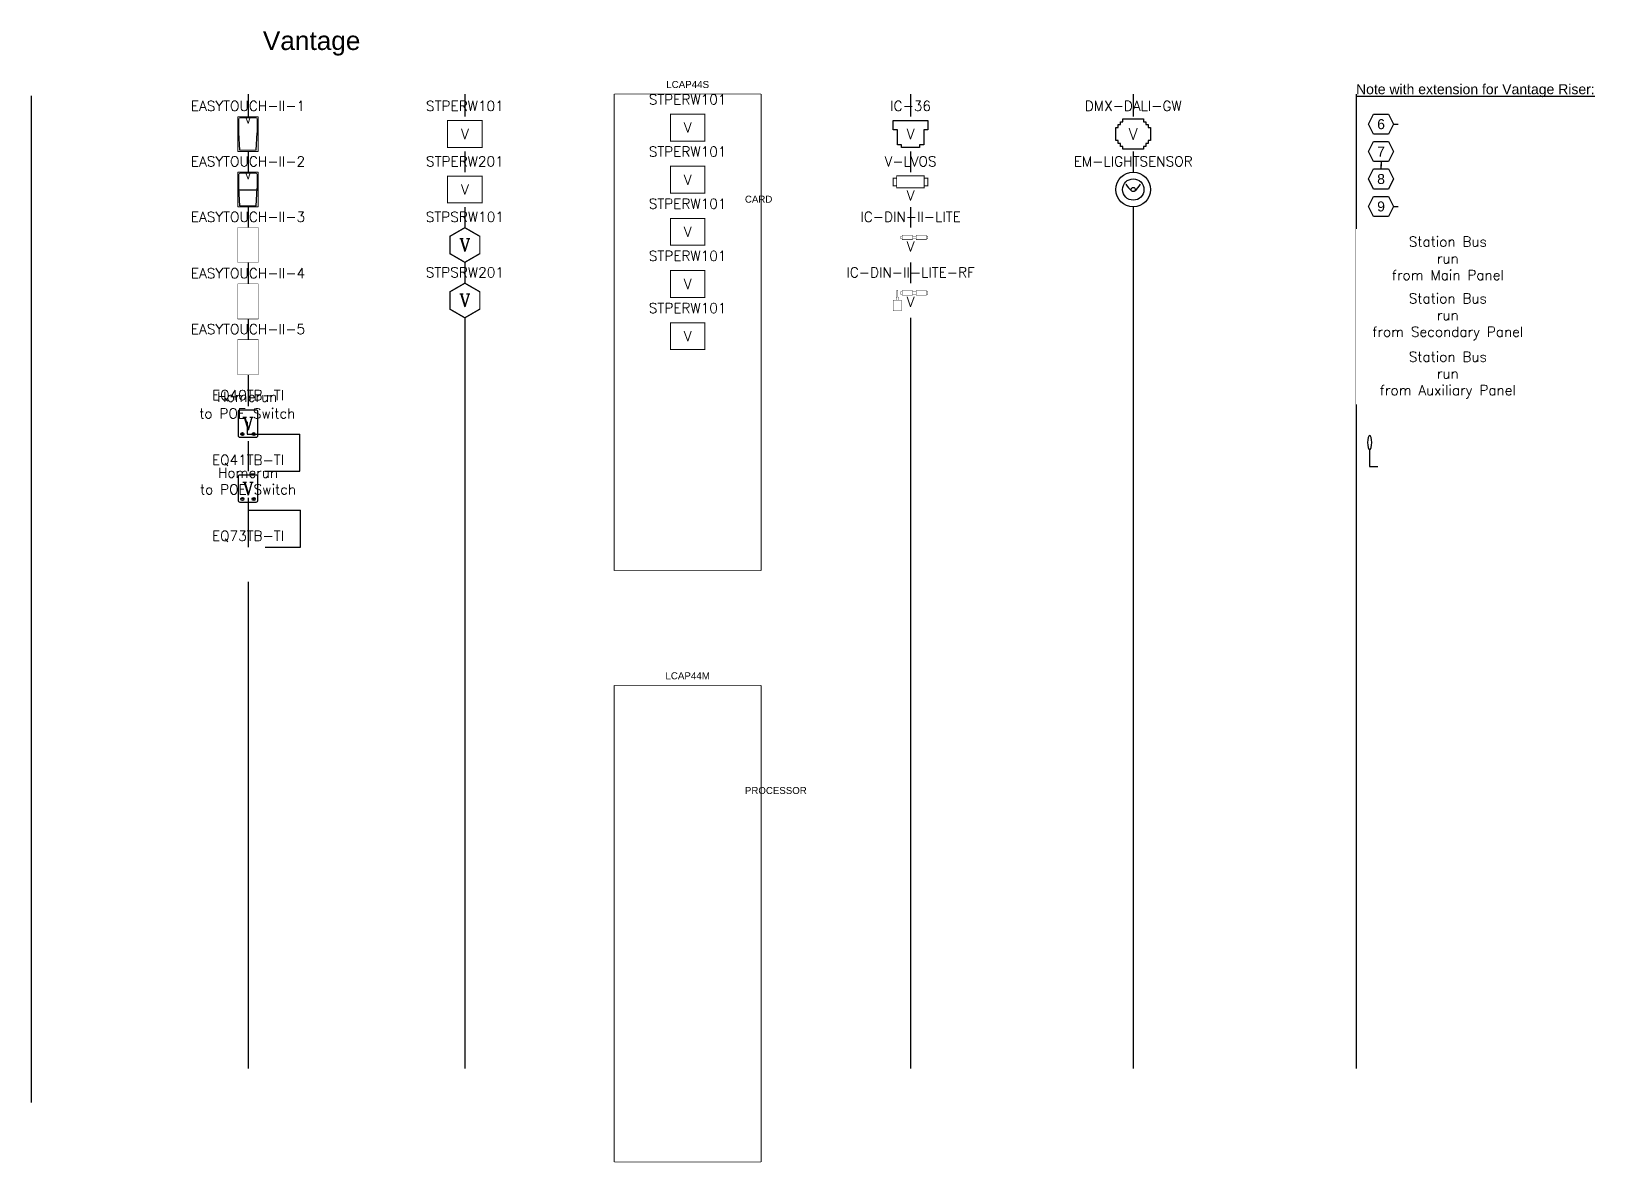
# Model space of a CAD drawing. Header units: inches. Extents: x -312 to 26, y -182 to 37.
# Drawn here: x -190.62 to -153.16, y 2.97 to 30.06 of the extents above; entities that cross this region are included whole.
import ezdxf
from ezdxf.enums import TextEntityAlignment as Align

# ---------------------------------------------------------------- set-up
doc = ezdxf.new("R2010")
doc.units = ezdxf.units.IN
doc.header["$MEASUREMENT"] = 0
doc.set_wipeout_variables(frame=1)
doc.layers.add('Riser', color=7, linetype='Continuous')
doc.styles.add('Arial', font='arial.ttf', dxfattribs={"height": 0.1875})
doc.styles.add('ROMANC', font='COMPLEX.SHX')
doc.styles.add('ROMANS', font='ROMANS.shx')
doc.styles.get("Standard").update_dxf_attribs({"font": 'arial.ttf'})

msp = doc.modelspace()

# ---------------------------------------------------------------- texts
msp.add_text('%%UNote with extension for Vantage Riser:', height=0.24).set_placement((-158.87578, 28.55484))
at = {"insert": (-183.90523, 29.77096), "char_height": 0.449284, "attachment_point": 5}
msp.add_mtext_dynamic_manual_height_columns('Vantage', width=26.7906867, gutter_width=1, heights=[0], dxfattribs=at)

# ---------------------------------------------------------------- blocks, each defined once
blk = doc.blocks.new('V-EASYTOUCH-II-5')
blk.add_wipeout([(-0.375, -0.415), (0.375, -0.415), (0.375, 0.415), (-0.375, 0.415)])
at = {"lineweight": 0}
for p, q in [((0.196, 0.389), (-0.196, 0.389)), ((-0.221, 0.364), (-0.221, 0.032)), ((0.221, 0.032), (0.221, 0.364)), ((-0.194, -0.389), (0.194, -0.389))]:
    blk.add_line(p, q, dxfattribs=at)
for p, q in [((0.221, 0.233), (-0.221, 0.233)), ((0.221, 0.078), (-0.221, 0.078)), ((-0.194, -0.389), (-0.221, 0.032)), ((0.194, -0.389), (0.221, 0.032)), ((0.214, -0.078), (-0.214, -0.078)), ((0.204, -0.234), (-0.204, -0.234))]:
    blk.add_line(p, q)
blk.add_lwpolyline([(-0.247, -0.415), (0.247, -0.415), (0.247, 0.415), (-0.247, 0.415)], close=True, dxfattribs=at)
for centre, start, end in [((-0.196, 0.364), 90, 180), ((0.196, 0.364), 0, 90)]:
    blk.add_arc(centre, 0.0257, start, end, dxfattribs=at)
at = {"style": 'ROMANC'}
blk.add_text('V', height=0.128, dxfattribs=at).set_placement((0, 0.314), align=Align.MIDDLE_CENTER)
at = {"insert": (0, 0.674), "char_height": 0.24, "width": 5.724, "attachment_point": 5, "style": 'ROMANS'}
blk.add_mtext('EASYTOUCH-II-5', dxfattribs=at)
blk.add_wipeout([(-0.247, -0.415), (0.247, -0.415), (0.247, 0.415), (-0.247, 0.415)])
blk = doc.blocks.new('V-EASYTOUCH-II-4')
blk.add_wipeout([(-0.375, -0.415), (0.375, -0.415), (0.375, 0.415), (-0.375, 0.415)])
at = {"lineweight": 0}
for p, q in [((0.196, 0.389), (-0.196, 0.389)), ((-0.221, 0.364), (-0.221, 0.032)), ((0.221, 0.032), (0.221, 0.364)), ((-0.194, -0.389), (0.194, -0.389))]:
    blk.add_line(p, q, dxfattribs=at)
for p, q in [((0.221, 0.198), (-0.221, 0.198)), ((-0.194, -0.389), (-0.221, 0.032)), ((0.194, -0.389), (0.221, 0.032)), ((0.218, -0.013), (-0.218, -0.013)), ((0.206, -0.201), (-0.206, -0.201))]:
    blk.add_line(p, q)
blk.add_lwpolyline([(-0.247, -0.415), (0.247, -0.415), (0.247, 0.415), (-0.247, 0.415)], close=True, dxfattribs=at)
for centre, start, end in [((-0.196, 0.364), 90, 180), ((0.196, 0.364), 0, 90)]:
    blk.add_arc(centre, 0.0257, start, end, dxfattribs=at)
at = {"style": 'ROMANC'}
blk.add_text('V', height=0.128, dxfattribs=at).set_placement((0, 0.314), align=Align.MIDDLE_CENTER)
blk.add_wipeout([(-0.247, -0.415), (0.247, -0.415), (0.247, 0.415), (-0.247, 0.415)])
at = {"insert": (0, 0.674), "char_height": 0.24, "width": 5.724, "attachment_point": 5, "style": 'ROMANS'}
blk.add_mtext('EASYTOUCH-II-4', dxfattribs=at)
blk = doc.blocks.new('V-EASYTOUCH-II-3')
blk.add_wipeout([(-0.375, -0.415), (0.375, -0.415), (0.375, 0.415), (-0.375, 0.415)])
at = {"lineweight": 0}
for p, q in [((0.196, 0.389), (-0.196, 0.389)), ((-0.221, 0.364), (-0.221, 0.032)), ((0.221, 0.032), (0.221, 0.364)), ((-0.194, -0.389), (0.194, -0.389))]:
    blk.add_line(p, q, dxfattribs=at)
for p, q in [((-0.194, -0.389), (-0.221, 0.032)), ((0.194, -0.389), (0.221, 0.032)), ((0.218, -0.013), (-0.218, -0.013)), ((0.206, -0.201), (-0.206, -0.201))]:
    blk.add_line(p, q)
blk.add_lwpolyline([(-0.247, -0.415), (0.247, -0.415), (0.247, 0.415), (-0.247, 0.415)], close=True, dxfattribs=at)
for centre, start, end in [((-0.196, 0.364), 90, 180), ((0.196, 0.364), 0, 90)]:
    blk.add_arc(centre, 0.0257, start, end, dxfattribs=at)
at = {"style": 'ROMANC'}
blk.add_text('V', height=0.128, dxfattribs=at).set_placement((0, 0.314), align=Align.MIDDLE_CENTER)
blk.add_wipeout([(-0.247, -0.415), (0.247, -0.415), (0.247, 0.415), (-0.247, 0.415)])
at = {"insert": (0, 0.674), "char_height": 0.24, "width": 5.724, "attachment_point": 5, "style": 'ROMANS'}
blk.add_mtext('EASYTOUCH-II-3', dxfattribs=at)
blk = doc.blocks.new('V-EASYTOUCH-II-2')
blk.add_wipeout([(-0.375, -0.415), (0.375, -0.415), (0.375, 0.415), (-0.375, 0.415)])
blk.add_wipeout([(-0.247, -0.415), (0.247, -0.415), (0.247, 0.415), (-0.247, 0.415)])
at = {"lineweight": 0}
for p, q in [((0.196, 0.389), (-0.196, 0.389)), ((-0.221, 0.364), (-0.221, 0.032)), ((0.221, 0.032), (0.221, 0.364)), ((-0.194, -0.389), (0.194, -0.389))]:
    blk.add_line(p, q, dxfattribs=at)
for p, q in [((-0.194, -0.389), (-0.221, 0.032)), ((0.194, -0.389), (0.221, 0.032)), ((0.218, -0.013), (-0.218, -0.013))]:
    blk.add_line(p, q)
blk.add_lwpolyline([(-0.247, -0.415), (0.247, -0.415), (0.247, 0.415), (-0.247, 0.415)], close=True, dxfattribs=at)
for centre, start, end in [((-0.196, 0.364), 90, 180), ((0.196, 0.364), 0, 90)]:
    blk.add_arc(centre, 0.0257, start, end, dxfattribs=at)
at = {"style": 'ROMANC'}
blk.add_text('V', height=0.128, dxfattribs=at).set_placement((0, 0.314), align=Align.MIDDLE_CENTER)
at = {"insert": (0, 0.674), "char_height": 0.24, "width": 5.724, "attachment_point": 5, "style": 'ROMANS'}
blk.add_mtext('EASYTOUCH-II-2', dxfattribs=at)
blk = doc.blocks.new('V-EASYTOUCH-II-1')
blk.add_wipeout([(-0.375, -0.415), (0.375, -0.415), (0.375, 0.415), (-0.375, 0.415)])
blk.add_wipeout([(-0.247, -0.415), (0.247, -0.415), (0.247, 0.415), (-0.247, 0.415)])
at = {"lineweight": 0}
for p, q in [((0.196, 0.389), (-0.196, 0.389)), ((-0.221, 0.364), (-0.221, 0.032)), ((0.221, 0.032), (0.221, 0.364)), ((-0.194, -0.389), (0.194, -0.389))]:
    blk.add_line(p, q, dxfattribs=at)
for p, q in [((-0.194, -0.389), (-0.221, 0.032)), ((0.194, -0.389), (0.221, 0.032))]:
    blk.add_line(p, q)
blk.add_lwpolyline([(-0.247, -0.415), (0.247, -0.415), (0.247, 0.415), (-0.247, 0.415)], close=True, dxfattribs=at)
for centre, start, end in [((-0.196, 0.364), 90, 180), ((0.196, 0.364), 0, 90)]:
    blk.add_arc(centre, 0.0257, start, end, dxfattribs=at)
at = {"style": 'ROMANC'}
blk.add_text('V', height=0.128, dxfattribs=at).set_placement((0, 0.314), align=Align.MIDDLE_CENTER)
at = {"insert": (0, 0.674), "char_height": 0.24, "width": 5.724, "attachment_point": 5, "style": 'ROMANS'}
blk.add_mtext('EASYTOUCH-II-1', dxfattribs=at)
blk = doc.blocks.new('V-EQ40TB-TI')
at = {"linetype": 'Continuous'}
blk.add_wipeout([(0.397, -0.415), (-0.397, -0.415), (-0.397, 0.415), (0.397, 0.415)], dxfattribs=at)
blk.add_lwpolyline([(-0.189, 0.332), (0.189, 0.332, -0.414214), (0.231, 0.29), (0.231, -0.29, -0.414214), (0.189, -0.332), (-0.189, -0.332, -0.414214), (-0.231, -0.29), (-0.231, 0.29, -0.414214)], format="xyb", close=True, dxfattribs=at)
for points in [[(-0.113, -0.25), (-0.136, -0.25), (-0.159, -0.25)], [(0.159, -0.25), (0.136, -0.25), (0.113, -0.25)], [(0.136, -0.273), (0.136, -0.25), (0.136, -0.227)]]:
    blk.add_lwpolyline(points)
for centre in [(-0.136, -0.25), (0.136, -0.25)]:
    blk.add_circle(centre, 0.035)
at = {"style": 'ROMANC'}
blk.add_text('V', height=0.312, dxfattribs=at).set_placement((0, 0), align=Align.MIDDLE_CENTER)
at = {"insert": (0, 0.674), "char_height": 0.24, "width": 5.724, "attachment_point": 5, "style": 'ROMANS'}
blk.add_mtext('EQ40TB-TI', dxfattribs=at)
blk = doc.blocks.new('V-EQ41TB-TI')
for p, q in [((-0.018, 1.6), (-0.018, 1.3)), ((-0.018, 1.3), (1.242, 1.3)), ((1.242, 0.415), (1.242, 1.3))]:
    blk.add_line(p, q)
at = {"insert": (-0.018, 2), "char_height": 0.24, "width": 5.724, "attachment_point": 5, "style": 'ROMANS'}
blk.add_mtext('Homerun\\Pto POE Switch', dxfattribs=at)
at = {"linetype": 'Continuous'}
blk.add_wipeout([(0.397, -0.415), (-0.397, -0.415), (-0.397, 0.415), (0.397, 0.415)], dxfattribs=at)
blk.add_line((0.397, 0.415), (1.242, 0.415))
blk.add_lwpolyline([(-0.189, 0.332), (0.189, 0.332, -0.414214), (0.231, 0.29), (0.231, -0.29, -0.414214), (0.189, -0.332), (-0.189, -0.332, -0.414214), (-0.231, -0.29), (-0.231, 0.29, -0.414214)], format="xyb", close=True, dxfattribs=at)
for points in [[(-0.113, -0.25), (-0.136, -0.25), (-0.159, -0.25)], [(0.159, -0.25), (0.136, -0.25), (0.113, -0.25)], [(0.136, -0.273), (0.136, -0.25), (0.136, -0.227)]]:
    blk.add_lwpolyline(points)
for centre in [(-0.136, -0.25), (0.136, -0.25)]:
    blk.add_circle(centre, 0.035)
at = {"style": 'ROMANC'}
blk.add_text('V', height=0.312, dxfattribs=at).set_placement((0, 0), align=Align.MIDDLE_CENTER)
at = {"insert": (0, 0.674), "char_height": 0.24, "width": 5.724, "attachment_point": 5, "style": 'ROMANS'}
blk.add_mtext('EQ41TB-TI', dxfattribs=at)
blk = doc.blocks.new('V-EQ73TB-TI')
for p, q in [((0, 1.6), (0, 1.3)), ((0, 1.3), (1.26, 1.3)), ((1.26, 0.415), (1.26, 1.3))]:
    blk.add_line(p, q)
at = {"insert": (0, 2), "char_height": 0.24, "width": 5.724, "attachment_point": 5, "style": 'ROMANS'}
blk.add_mtext('Homerun\\Pto POE Switch', dxfattribs=at)
blk.add_wipeout([(-0.415, 0.415), (0.415, 0.415), (0.415, -0.415), (-0.415, -0.415)])
for p, q in [((0.415, 0.415), (1.26, 0.415)), ((-0.061, -0.069), (-0.096, -0.086)), ((-0.096, -0.069), (-0.096, -0.103)), ((-0.061, -0.103), (-0.096, -0.086)), ((-0.061, -0.103), (-0.061, -0.069)), ((0, -0.103), (0, -0.069)), ((0, -0.069), (0.035, -0.086)), ((0, -0.103), (0.035, -0.086)), ((0.061, -0.103), (0.061, -0.069)), ((0.061, -0.069), (0.096, -0.086)), ((0.061, -0.103), (0.096, -0.086)), ((0.096, -0.069), (0.096, -0.103))]:
    blk.add_line(p, q)
at = {"linetype": 'Continuous'}
for points in [[(-0.35, 0.174), (-0.152, 0.174, -0.414214), (-0.13, 0.152), (-0.13, -0.152, -0.414214), (-0.152, -0.174), (-0.35, -0.174, -0.414214), (-0.372, -0.152), (-0.372, 0.152, -0.414214)], [(-0.099, 0.174), (0.099, 0.174, -0.414214), (0.121, 0.152), (0.121, -0.152, -0.414214), (0.099, -0.174), (-0.099, -0.174, -0.414214), (-0.121, -0.152), (-0.121, 0.152, -0.414214)], [(0.152, 0.174), (0.35, 0.174, -0.414214), (0.372, 0.152), (0.372, -0.152, -0.414214), (0.35, -0.174), (0.152, -0.174, -0.414214), (0.13, -0.152), (0.13, 0.152, -0.414214)]]:
    blk.add_lwpolyline(points, format="xyb", close=True, dxfattribs=at)
for points in [[(-0.31, 0.112), (-0.322, 0.112), (-0.334, 0.112)], [(-0.31, 0.056), (-0.322, 0.056), (-0.334, 0.056)], [(-0.31, 0), (-0.322, 0), (-0.334, 0)], [(-0.168, 0.112), (-0.18, 0.112), (-0.192, 0.112)], [(-0.168, 0.056), (-0.18, 0.056), (-0.192, 0.056)], [(-0.168, 0), (-0.18, 0), (-0.192, 0)], [(-0.18, 0.124), (-0.18, 0.112), (-0.18, 0.1)], [(-0.18, 0.044), (-0.18, 0.056), (-0.18, 0.068)], [(-0.18, -0.012), (-0.18, 0), (-0.18, 0.012)], [(-0.31, -0.056), (-0.322, -0.056), (-0.334, -0.056)], [(-0.31, -0.112), (-0.322, -0.112), (-0.334, -0.112)], [(-0.168, -0.056), (-0.18, -0.056), (-0.192, -0.056)], [(-0.168, -0.112), (-0.18, -0.112), (-0.192, -0.112)], [(-0.18, -0.044), (-0.18, -0.056), (-0.18, -0.068)], [(-0.18, -0.124), (-0.18, -0.112), (-0.18, -0.1)], [(-0.059, -0.131), (-0.071, -0.131), (-0.083, -0.131)], [(0.083, -0.131), (0.071, -0.131), (0.059, -0.131)], [(0.071, -0.143), (0.071, -0.131), (0.071, -0.119)], [(0.192, -0.131), (0.18, -0.131), (0.168, -0.131)], [(0.334, -0.131), (0.322, -0.131), (0.31, -0.131)], [(0.322, -0.143), (0.322, -0.131), (0.322, -0.119)]]:
    blk.add_lwpolyline(points)
for centre in [(-0.322, 0.112), (-0.322, 0.056), (-0.322, 0), (-0.18, 0.112), (-0.18, 0.056), (-0.18, 0), (-0.322, -0.056), (-0.322, -0.112), (-0.18, -0.056), (-0.18, -0.112), (-0.071, -0.131), (0.071, -0.131), (0.18, -0.131), (0.322, -0.131)]:
    blk.add_circle(centre, 0.0183)
at = {"style": 'ROMANC'}
blk.add_text('V', height=0.163, dxfattribs=at).set_placement((0.251, 0), align=Align.MIDDLE_CENTER)
at = {"insert": (0, 0.674), "char_height": 0.24, "width": 5.724, "attachment_point": 5, "style": 'ROMANS'}
blk.add_mtext('EQ73TB-TI', dxfattribs=at)
at = {"linetype": 'Continuous'}
blk.add_wipeout([(0, -0.217), (-0.415, -0.217), (-0.415, 0.217), (0.415, 0.217), (0.415, -0.217)], dxfattribs=at)
blk = doc.blocks.new('V-IC-36')
blk.add_wipeout([(-0.415, 0.415), (0.415, 0.415), (0.415, -0.415), (-0.415, -0.415)])
at = {"linetype": 'Continuous'}
for p, q in [((-0.415, 0.097), (-0.415, 0.322)), ((-0.415, 0.322), (0.415, 0.322)), ((-0.316, 0.097), (-0.415, 0.097)), ((-0.316, -0.26), (-0.316, 0.097)), ((0.415, 0.097), (0.316, 0.097)), ((0.316, 0.097), (0.316, -0.26)), ((0.415, 0.322), (0.415, 0.097)), ((-0.217, -0.26), (-0.316, -0.26)), ((-0.217, -0.322), (-0.217, -0.26)), ((0.217, -0.322), (-0.217, -0.322)), ((0.217, -0.26), (0.217, -0.322)), ((0.316, -0.26), (0.217, -0.26))]:
    blk.add_line(p, q, dxfattribs=at)
at = {"style": 'ROMANC'}
blk.add_text('V', height=0.242, dxfattribs=at).set_placement((0, 0), align=Align.MIDDLE_CENTER)
at = {"insert": (0, 0.674), "char_height": 0.24, "width": 5.724, "attachment_point": 5, "style": 'ROMANS'}
blk.add_mtext('IC-36', dxfattribs=at)
blk = doc.blocks.new('V-IC-DIN-II-LITE')
blk.add_wipeout([(-0.415, 0.415), (0.415, 0.415), (0.415, -0.415), (-0.415, -0.415)])
at = {"linetype": 'Continuous', "const_width": 0.00805}
for points in [[(-0.203, 0.146), (-0.234, 0.146), (-0.234, 0.215), (-0.203, 0.215)], [(0.043, 0.215), (0.136, 0.215)], [(0.136, 0.146), (0.043, 0.146)], [(0.382, 0.215), (0.415, 0.215), (0.415, 0.146), (0.382, 0.146)]]:
    blk.add_lwpolyline(points, dxfattribs=at)
for points in [[(-0.203, 0.236), (0.043, 0.236), (0.043, 0.128), (-0.203, 0.128)], [(0.136, 0.236), (0.382, 0.236), (0.382, 0.128), (0.136, 0.128)]]:
    blk.add_lwpolyline(points, close=True, dxfattribs=at)
at = {"style": 'ROMANC'}
blk.add_text('V', height=0.242, dxfattribs=at).set_placement((0.001, -0.035), align=Align.MIDDLE_CENTER)
at = {"insert": (0, 0.674), "char_height": 0.24, "width": 5.724, "attachment_point": 5, "style": 'ROMANS'}
blk.add_mtext('IC-DIN-II-LITE', dxfattribs=at)
blk = doc.blocks.new('V-IC-DIN-II-LITE-RF')
blk.add_wipeout([(-0.415, 0.415), (0.415, 0.415), (0.415, -0.415), (-0.415, -0.415)])
at = {"linetype": 'Continuous', "const_width": 0.00805}
for points in [[(-0.415, 0.006), (-0.22, 0.006), (-0.22, -0.247), (-0.415, -0.247)], [(-0.203, 0.236), (0.043, 0.236), (0.043, 0.128), (-0.203, 0.128)], [(0.136, 0.236), (0.382, 0.236), (0.382, 0.128), (0.136, 0.128)]]:
    blk.add_lwpolyline(points, close=True, dxfattribs=at)
for points in [[(-0.29, 0.006), (-0.29, 0.076), (-0.308, 0.076), (-0.308, 0.246), (-0.327, 0.246), (-0.327, 0.076), (-0.345, 0.076), (-0.345, 0.006)], [(-0.203, 0.146), (-0.234, 0.146), (-0.234, 0.215), (-0.203, 0.215)], [(0.043, 0.215), (0.136, 0.215)], [(0.136, 0.146), (0.043, 0.146)], [(0.382, 0.215), (0.415, 0.215), (0.415, 0.146), (0.382, 0.146)]]:
    blk.add_lwpolyline(points, dxfattribs=at)
at = {"style": 'ROMANC'}
blk.add_text('V', height=0.242, dxfattribs=at).set_placement((0.001, -0.035), align=Align.MIDDLE_CENTER)
at = {"insert": (0, 0.674), "char_height": 0.24, "width": 5.724, "attachment_point": 5, "style": 'ROMANS'}
blk.add_mtext('IC-DIN-II-LITE-RF', dxfattribs=at)
blk = doc.blocks.new('V-EM-LIGHTSENSOR')
blk.add_wipeout([(-0.415, 0.415), (0.415, 0.415), (0.415, -0.415), (-0.415, -0.415)])
for radius in [0.415, 0.256, 0.0502]:
    blk.add_circle((0, 0), radius)
for centre, start, end in [((0.544, 0.614), 214.0745, 228.0122), ((-0.544, 0.614), 311.9878, 325.9255)]:
    blk.add_arc(centre, 0.87, start, end)
at = {"insert": (0, 0.674), "char_height": 0.24, "width": 5.724, "attachment_point": 5, "style": 'ROMANS'}
blk.add_mtext('EM-LIGHTSENSOR', dxfattribs=at)
blk = doc.blocks.new('V-DMX-DALI-GW')
blk.add_wipeout([(-0.415, 0.415), (0.415, 0.415), (0.415, -0.415), (-0.415, -0.415)])
at = {"linetype": 'Continuous'}
blk.add_lwpolyline([(0.415, 0), (0.415, -0.155), (0.359, -0.155), (0.359, -0.225), (0.303, -0.225), (0.303, -0.295), (0.247, -0.295), (0.247, -0.365), (-0.247, -0.365), (-0.247, -0.295), (-0.303, -0.295), (-0.303, -0.225), (-0.359, -0.225), (-0.359, -0.155), (-0.415, -0.155), (-0.415, 0), (-0.415, 0.155), (-0.359, 0.155), (-0.359, 0.225), (-0.303, 0.225), (-0.303, 0.295), (-0.247, 0.295), (-0.247, 0.365), (0.247, 0.365), (0.247, 0.295), (0.303, 0.295), (0.303, 0.225), (0.359, 0.225), (0.359, 0.155), (0.415, 0.155)], close=True, dxfattribs=at)
at = {"style": 'ROMANC'}
blk.add_text('V', height=0.274, dxfattribs=at).set_placement((0, 0), align=Align.MIDDLE_CENTER)
at = {"insert": (0, 0.674), "char_height": 0.24, "width": 5.724, "attachment_point": 5, "style": 'ROMANS'}
blk.add_mtext('DMX-DALI-GW', dxfattribs=at)
blk = doc.blocks.new('V-STPERW101')
blk.add_wipeout([(-0.415, 0.415), (0.415, 0.415), (0.415, -0.415), (-0.415, -0.415)])
at = {"linetype": 'Continuous', "const_width": 0.0241}
blk.add_lwpolyline([(-0.414, 0.322), (0.415, 0.322), (0.415, -0.322), (-0.414, -0.322)], close=True, dxfattribs=at)
at = {"style": 'ROMANC'}
blk.add_text('V', height=0.242, dxfattribs=at).set_placement((0.001, 0), align=Align.MIDDLE_CENTER)
at = {"insert": (0, 0.674), "char_height": 0.24, "width": 5.724, "attachment_point": 5, "style": 'ROMANS'}
blk.add_mtext('STPERW101', dxfattribs=at)
blk = doc.blocks.new('V-STPERW201')
blk.add_wipeout([(-0.415, 0.415), (0.415, 0.415), (0.415, -0.415), (-0.415, -0.415)])
at = {"linetype": 'Continuous', "const_width": 0.0241}
blk.add_lwpolyline([(-0.414, 0.322), (0.415, 0.322), (0.415, -0.322), (-0.414, -0.322)], close=True, dxfattribs=at)
at = {"style": 'ROMANC'}
blk.add_text('V', height=0.242, dxfattribs=at).set_placement((0.001, 0), align=Align.MIDDLE_CENTER)
at = {"insert": (0, 0.674), "char_height": 0.24, "width": 5.724, "attachment_point": 5, "style": 'ROMANS'}
blk.add_mtext('STPERW201', dxfattribs=at)
blk = doc.blocks.new('V-STPSRW101')
blk.add_wipeout([(-0.415, 0.415), (0.415, 0.415), (0.415, -0.415), (-0.415, -0.415)])
at = {"linetype": 'Continuous', "const_width": 0.0311}
blk.add_lwpolyline([(0, -0.415), (0.359, -0.207), (0.359, 0.208), (0, 0.415), (-0.359, 0.208), (-0.359, -0.207)], close=True, dxfattribs=at)
at = {"style": 'ROMANC'}
blk.add_text('V', height=0.312, dxfattribs=at).set_placement((0, 0), align=Align.MIDDLE_CENTER)
at = {"insert": (0, 0.674), "char_height": 0.24, "width": 5.724, "attachment_point": 5, "style": 'ROMANS'}
blk.add_mtext('STPSRW101', dxfattribs=at)
blk = doc.blocks.new('V-STPSRW201')
blk.add_wipeout([(-0.415, 0.415), (0.415, 0.415), (0.415, -0.415), (-0.415, -0.415)])
at = {"linetype": 'Continuous', "const_width": 0.0311}
blk.add_lwpolyline([(0, -0.415), (0.359, -0.207), (0.359, 0.208), (0, 0.415), (-0.359, 0.208), (-0.359, -0.207)], close=True, dxfattribs=at)
at = {"style": 'ROMANC'}
blk.add_text('V', height=0.312, dxfattribs=at).set_placement((0, 0), align=Align.MIDDLE_CENTER)
at = {"insert": (0, 0.674), "char_height": 0.24, "width": 5.724, "attachment_point": 5, "style": 'ROMANS'}
blk.add_mtext('STPSRW201', dxfattribs=at)
blk = doc.blocks.new('V-LVOS')
blk.add_wipeout([(-0.415, 0.415), (0.415, 0.415), (0.415, -0.415), (-0.415, -0.415)])
at = {"linetype": 'Continuous', "const_width": 0.0215}
for points in [[(-0.332, 0.088), (-0.415, 0.088), (-0.415, 0.273), (-0.332, 0.273)], [(0.327, 0.273), (0.415, 0.273), (0.415, 0.088), (0.327, 0.088)]]:
    blk.add_lwpolyline(points, dxfattribs=at)
blk.add_lwpolyline([(-0.332, 0.327), (0.327, 0.327), (0.327, 0.041), (-0.332, 0.041)], close=True, dxfattribs=at)
at = {"style": 'ROMANC'}
blk.add_text('V', height=0.242, dxfattribs=at).set_placement((0.001, -0.146), align=Align.MIDDLE_CENTER)
at = {"insert": (0, 0.674), "char_height": 0.24, "width": 5.724, "attachment_point": 5, "style": 'ROMANS'}
blk.add_mtext('V-LVOS', dxfattribs=at)
blk = doc.blocks.new('V-LCAP44S')
at = {"lineweight": 25}
blk.add_lwpolyline([(-1.75, 0), (1.75, 0), (1.75, -11.415), (-1.75, -11.415)], close=True, dxfattribs=at)
at = {"insert": (0, 0.232), "char_height": 0.1674, "width": 5.11071, "attachment_point": 5, "style": 'Arial'}
blk.add_mtext('LCAP44S', dxfattribs=at)
blk.add_wipeout([(-1.75, 0), (1.75, 0), (1.75, -11.415), (-1.75, -11.415)])
blk = doc.blocks.new('V-LCAP44M')
at = {"lineweight": 25}
blk.add_lwpolyline([(-1.75, 0), (1.75, 0), (1.75, -11.415), (-1.75, -11.415)], close=True, dxfattribs=at)
at = {"insert": (0, 0.232), "char_height": 0.1674, "width": 5.11071, "attachment_point": 5, "style": 'Arial'}
blk.add_mtext('LCAP44M', dxfattribs=at)
blk.add_wipeout([(-1.75, 0), (1.75, 0), (1.75, -11.415), (-1.75, -11.415)])
blk = doc.blocks.new('10stationbusruntext')
blk.add_wipeout([(-2.2, 0.7), (2.2, 0.7), (2.2, -0.7), (-2.2, -0.7)])
at = {"insert": (0, 0), "char_height": 0.24, "width": 5.724, "attachment_point": 5, "style": 'ROMANS'}
blk.add_mtext('Station Bus \\Prun\\Pfrom Secondary Panel', dxfattribs=at)
blk = doc.blocks.new('01stationbusruntext')
blk.add_wipeout([(-2.2, 0.7), (2.2, 0.7), (2.2, -0.7), (-2.2, -0.7)])
at = {"insert": (0, 0), "char_height": 0.24, "width": 5.724, "attachment_point": 5, "style": 'ROMANS'}
blk.add_mtext('Station Bus \\Prun\\Pfrom Auxiliary Panel', dxfattribs=at)
blk = doc.blocks.new('00stationbusruntext')
blk.add_wipeout([(-2.2, 0.7), (2.2, 0.7), (2.2, -0.7), (-2.2, -0.7)])
at = {"insert": (0, 0), "char_height": 0.24, "width": 5.724, "attachment_point": 5, "style": 'ROMANS'}
blk.add_mtext('Station Bus \\Prun\\Pfrom Main Panel', dxfattribs=at)
blk = doc.blocks.new('_V_HEX_NOTE_6')
at = {"color": 0, "linetype": 'Continuous'}
for p, q in [((-0.7108, 0), (-0.5908, 0.24)), ((-0.5908, -0.24), (-0.7108, 0)), ((-0.5908, 0.24), (-0.2308, 0.24)), ((-0.2308, 0.24), (-0.1108, 0)), ((-0.1108, 0), (-0.2308, -0.24)), ((-0.1108, 0), (0, 0)), ((-0.2308, -0.24), (-0.5908, -0.24))]:
    blk.add_line(p, q, dxfattribs=at)
at = {"color": 0, "linetype": 'Continuous', "style": 'Arial'}
blk.add_text('6', height=0.24, dxfattribs=at).set_placement((-0.4108, 0), align=Align.MIDDLE_CENTER)
blk = doc.blocks.new('_V_HEX_NOTE_7')
at = {"color": 0, "linetype": 'Continuous'}
for p, q in [((-0.3, 0.3508), (-0.18, 0.5908)), ((-0.18, 0.5908), (0.18, 0.5908)), ((0.18, 0.5908), (0.3, 0.3508)), ((-0.18, 0.1108), (-0.3, 0.3508)), ((0.18, 0.1108), (-0.18, 0.1108)), ((0, 0.1108), (0, 0)), ((0.3, 0.3508), (0.18, 0.1108))]:
    blk.add_line(p, q, dxfattribs=at)
at = {"color": 0, "linetype": 'Continuous', "style": 'Arial'}
blk.add_text('7', height=0.24, dxfattribs=at).set_placement((0, 0.3508), align=Align.MIDDLE_CENTER)
blk = doc.blocks.new('_V_HEX_NOTE_8')
at = {"color": 0, "linetype": 'Continuous'}
for p, q in [((0, -0.1108), (0, 0)), ((-0.3, -0.3508), (-0.18, -0.1108)), ((-0.18, -0.5908), (-0.3, -0.3508)), ((-0.18, -0.1108), (0.18, -0.1108)), ((0.18, -0.1108), (0.3, -0.3508)), ((0.3, -0.3508), (0.18, -0.5908)), ((0.18, -0.5908), (-0.18, -0.5908))]:
    blk.add_line(p, q, dxfattribs=at)
at = {"color": 0, "linetype": 'Continuous', "style": 'Arial'}
blk.add_text('8', height=0.24, dxfattribs=at).set_placement((0, -0.3508), align=Align.MIDDLE_CENTER)
blk = doc.blocks.new('_V_HEX_NOTE_9')
at = {"color": 0, "linetype": 'Continuous'}
for p, q in [((-0.7108, 0), (-0.5908, 0.24)), ((-0.5908, -0.24), (-0.7108, 0)), ((-0.5908, 0.24), (-0.2308, 0.24)), ((-0.2308, 0.24), (-0.1108, 0)), ((-0.1108, 0), (-0.2308, -0.24)), ((-0.1108, 0), (0, 0)), ((-0.2308, -0.24), (-0.5908, -0.24))]:
    blk.add_line(p, q, dxfattribs=at)
at = {"color": 0, "linetype": 'Continuous', "style": 'Arial'}
blk.add_text('9', height=0.24, dxfattribs=at).set_placement((-0.4108, 0), align=Align.MIDDLE_CENTER)
blk = doc.blocks.new('_MSTP_CABLE_ID')
for p, q in [((0, -0.17), (0, -0.574)), ((0, -0.574), (0.2, -0.574))]:
    blk.add_line(p, q)
at = {"linetype": 'Continuous', "extrusion": (0, 0, -1)}
blk.add_ellipse((0, 0), major_axis=(0, 0.17), ratio=0.294118, dxfattribs=at)
at = {"layer": 'Riser', "style": 'Arial'}
blk.add_attdef('CABLE_ID', text='', height=0.2, dxfattribs=at).set_placement((0.4, -0.574), align=Align.MIDDLE_CENTER)

# ---------------------------------------------------------------- linework, layer by layer
for p, q in [((-190.62406, 28.51486), (-190.62406, 4.38944)), ((-185.42968, 28.55483), (-185.42968, 5.20376)), ((-180.23293, 28.55484), (-180.23293, 5.20377)), ((-169.55436, 28.55484), (-169.55436, 5.20377)), ((-164.21507, 28.55484), (-164.21507, 5.20377)), ((-158.87578, 28.55484), (-158.87578, 5.20377))]:
    msp.add_line(p, q)

# ---------------------------------------------------------------- block references
ref = msp.add_blockref('V-LCAP44S', (-174.89365, 28.55484))
ref.add_attrib('POSITION_5', 'CARD', dxfattribs={"height": 0.165995, "style": 'Arial'}).set_placement((-173.52099, 26.03836), align=Align.MIDDLE_LEFT)
for name, p in [('_V_HEX_NOTE_6', (-157.86498, 27.83698)), ('_V_HEX_NOTE_7', (-158.27578, 26.82874)), ('_V_HEX_NOTE_8', (-158.27578, 26.87289)), ('_V_HEX_NOTE_9', (-157.86498, 25.86464))]:
    msp.add_blockref(name, p)
ref = msp.add_blockref('V-LCAP44M', (-174.89365, 14.38053))
ref.add_attrib('POSITION_5', 'PROCESSOR', dxfattribs={"height": 0.165995, "style": 'Arial'}).set_placement((-173.52099, 11.86405), align=Align.MIDDLE_LEFT)
at = {"layer": 'Riser'}
msp.add_blockref('_MSTP_CABLE_ID', (-158.5506, 20.20482), dxfattribs=at)

msp.set_redraw_order([(e.dxf.handle, doc.entitydb.next_handle()) for e in msp.query("TEXT MTEXT ATTDEF DIMENSION ARC_DIMENSION")])  # texts and dimensions are drawn at this point

# ---------------------------------------------------------------- next in the draw order: block references
for name, p in [('V-STPERW101', (-174.89365, 27.75484)), ('V-STPERW101', (-180.23293, 27.59986)), ('V-IC-36', (-169.55152, 27.59986)), ('V-EM-LIGHTSENSOR', (-164.21507, 26.26986)), ('V-IC-DIN-II-LITE', (-169.55152, 24.93986)), ('10stationbusruntext', (-156.67578, 23.22008)), ('V-EASYTOUCH-II-5', (-185.42968, 22.24962)), ('V-EQ40TB-TI', (-185.42968, 20.65799))]:
    msp.add_blockref(name, p)

# ---------------------------------------------------------------- next in the draw order: block references
for name, p in [('V-DMX-DALI-GW', (-164.21507, 27.59986)), ('V-STPERW201', (-180.23293, 26.26986)), ('V-STPERW101', (-174.89365, 26.50484)), ('V-LVOS', (-169.55152, 26.26986)), ('00stationbusruntext', (-156.67578, 24.62008)), ('V-EASYTOUCH-II-4', (-185.42968, 23.58833)), ('V-IC-DIN-II-LITE-RF', (-169.55152, 23.60986)), ('01stationbusruntext', (-156.67578, 21.82008)), ('V-EQ41TB-TI', (-185.42968, 19.10195))]:
    msp.add_blockref(name, p)

# ---------------------------------------------------------------- next in the draw order: block references
for name, p in [('V-STPERW101', (-174.89365, 25.25484)), ('V-EASYTOUCH-II-3', (-185.42968, 24.93986)), ('V-STPSRW101', (-180.23293, 24.93986)), ('V-EQ73TB-TI', (-185.42968, 17.28165))]:
    msp.add_blockref(name, p)

# ---------------------------------------------------------------- next in the draw order: block references
for name, p in [('V-EASYTOUCH-II-2', (-185.42968, 26.26986)), ('V-STPERW101', (-174.89303, 24.00484)), ('V-STPSRW201', (-180.23293, 23.60986))]:
    msp.add_blockref(name, p)

# ---------------------------------------------------------------- next in the draw order: block references
for name, p in [('V-EASYTOUCH-II-1', (-185.42968, 27.59986)), ('V-STPERW101', (-174.89303, 22.75484))]:
    msp.add_blockref(name, p)

doc.saveas('drawing.dxf')
